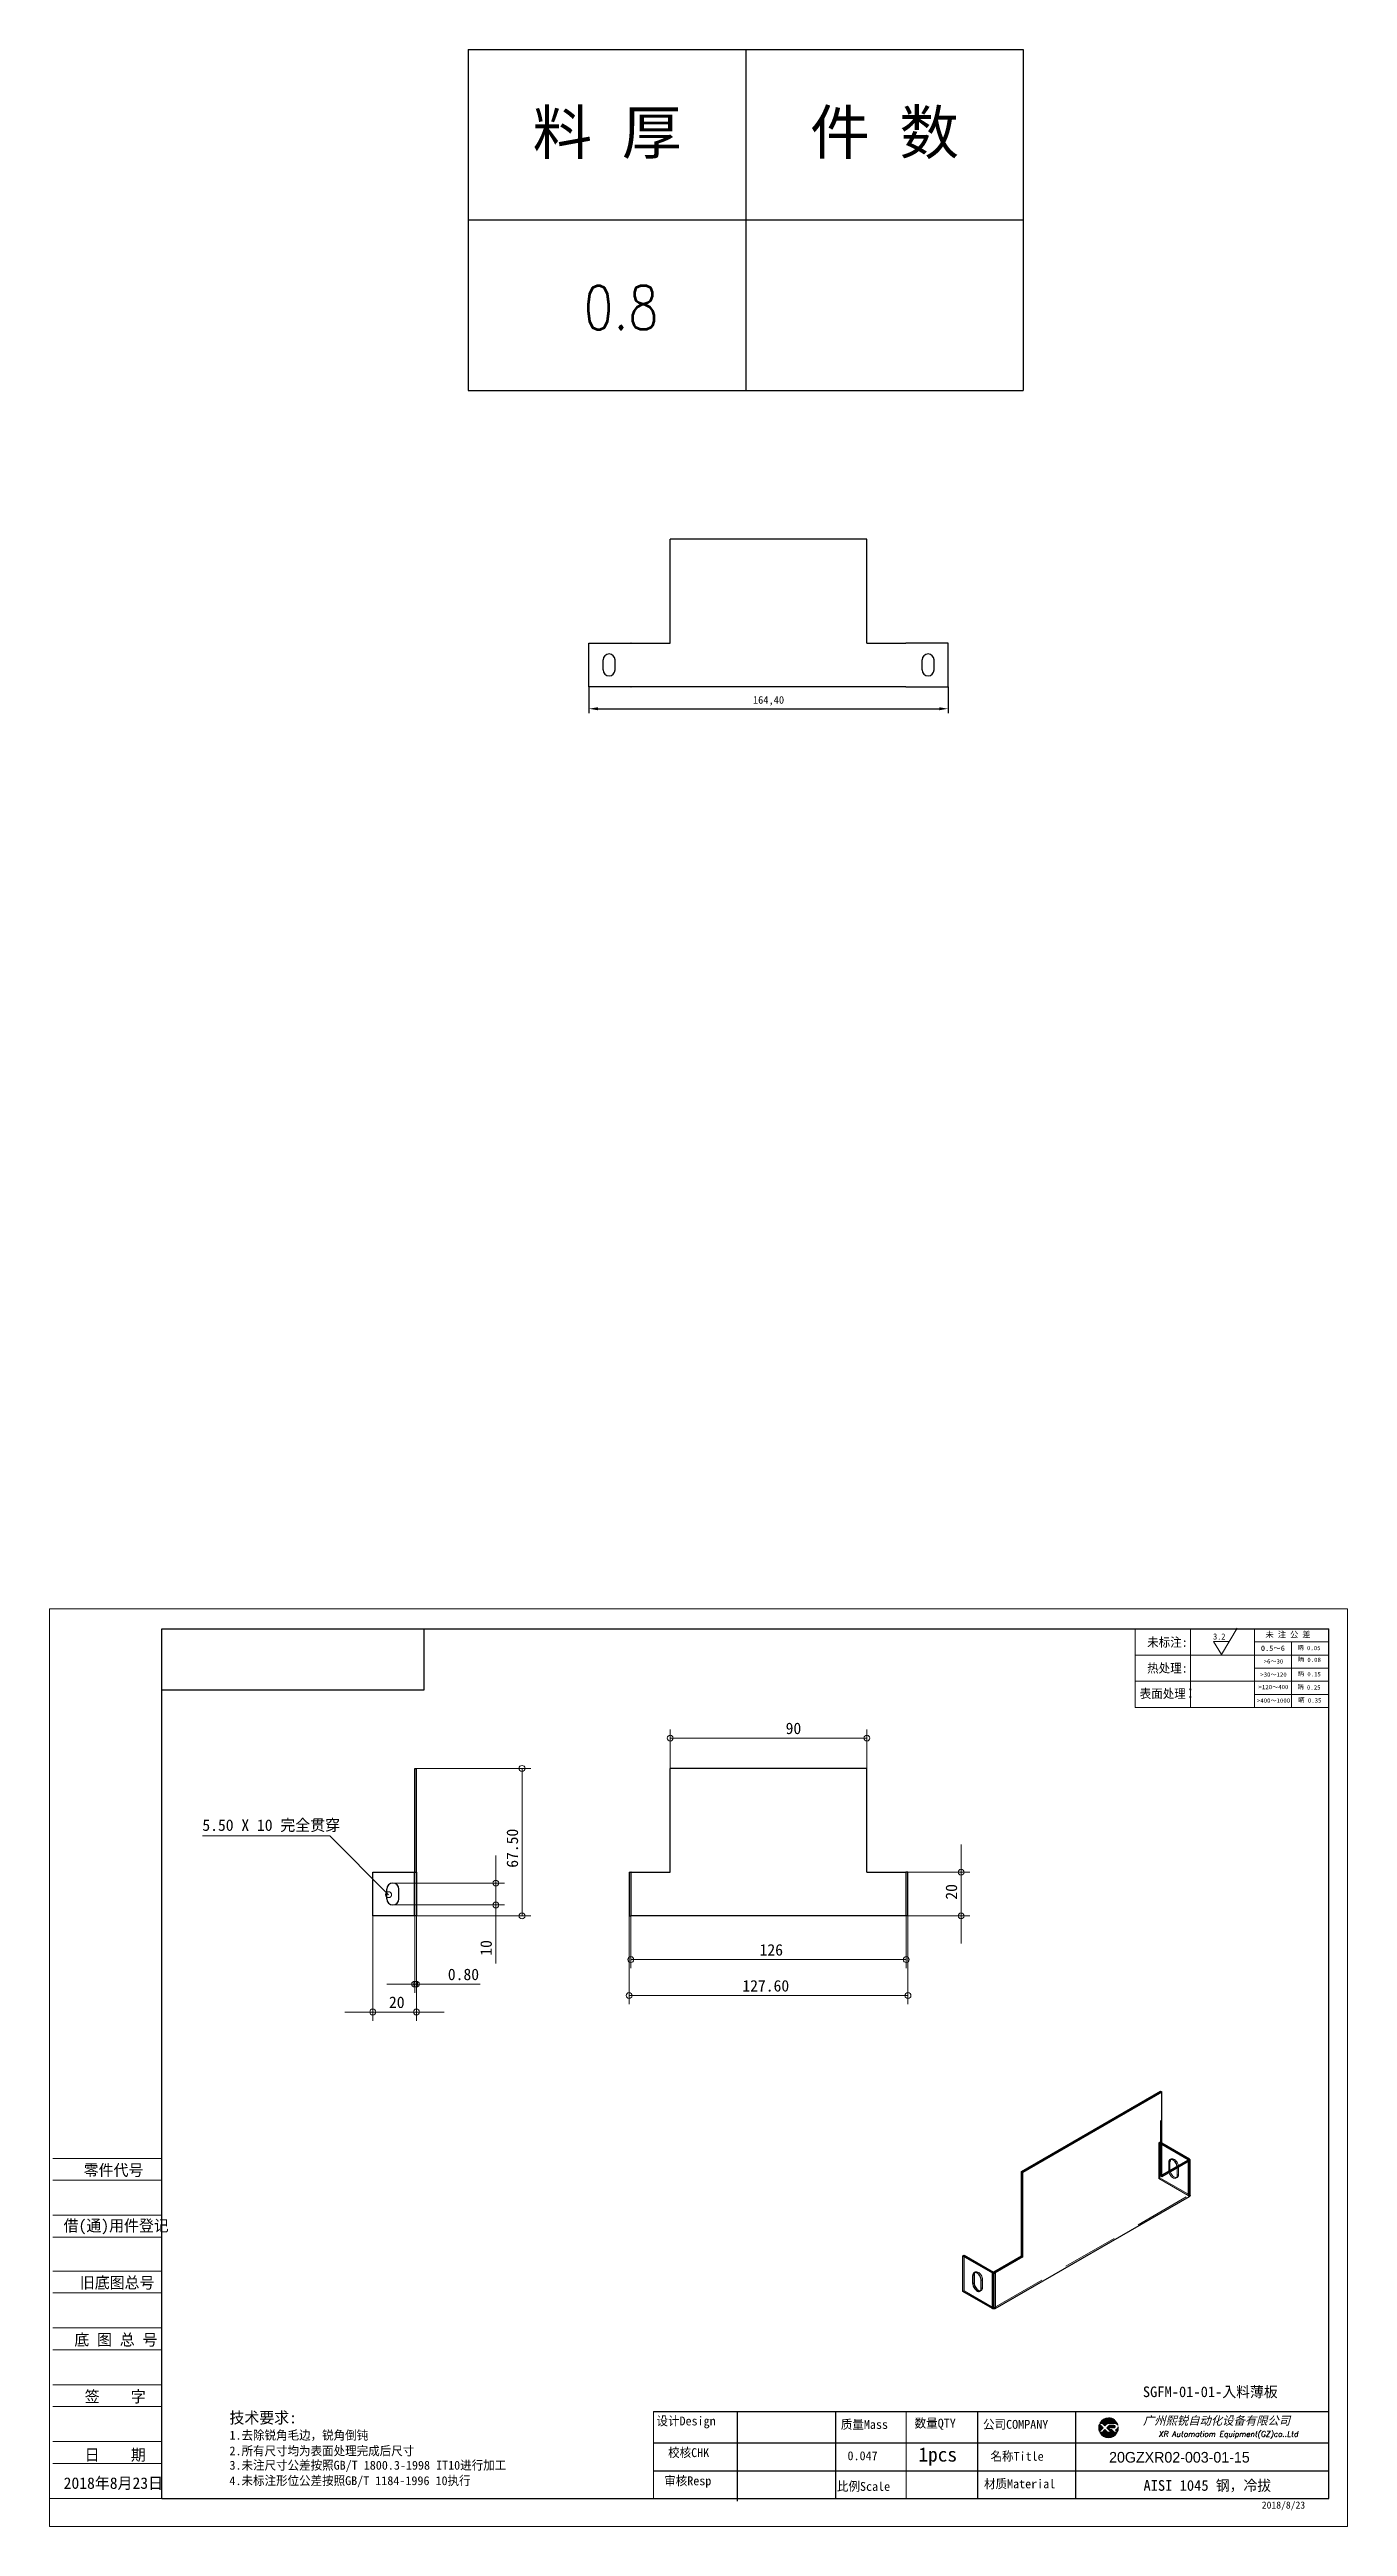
# Model space of a CAD drawing. Header units: millimetres. Extents: x -3862 to 6257, y -4684 to -2127.
# Drawn here: x -3862 to -3268, y -4683 to -3550 of the extents above; entities that cross this region are included whole.
import ezdxf
from ezdxf.enums import TextEntityAlignment as Align

# ---------------------------------------------------------------- set-up
doc = ezdxf.new("R2010")
doc.units = ezdxf.units.MM
doc.header["$PDSIZE"] = -1
doc.linetypes.add('DASHED', pattern=[19.05, 12.7, -6.35])
for name, color, linetype in [('10', 16, 'Continuous'), ('11', 7, 'Continuous'), ('12', 7, 'Continuous'), ('6', 7, 'Continuous'), ('DIM', 3, 'Continuous'), ('layer 1', 7, 'Continuous'), ('图\\M+19E79\\M+195B6\\M+18E9A', 7, 'Continuous')]:
    doc.layers.add(name, color=color, linetype=linetype)
doc.styles.add('DIM', font='romans.shx', dxfattribs={"width": 0.8, "bigfont": 'bigfont.shx'})
doc.styles.add('STYLE1', font='')
doc.styles.add('标题\\M+18E9A', font='romand.shx', dxfattribs={"oblique": 10, "bigfont": 'bigfont.shx'})
doc.styles.get('STYLE1').set_extended_font_data('SimSun')
doc.dimstyles.new('ISO-25', dxfattribs={"dimtxt": 2.5, "dimasz": 2.5, "dimexe": 1.25, "dimexo": 0.625, "dimtad": 1, "dimtxsty": 'Standard', "dimcen": 2.5, "dimadec": 0, "dimazin": 0, "dimtfac": 1, "dimtmove": 0, "dimatfit": 3, "dimfxl": 0, "dimarcsym": 0})

msp = doc.modelspace()

# ---------------------------------------------------------------- texts
at = {"layer": '10', "color": 7, "linetype": 'Continuous', "lineweight": 13, "ltscale": 2, "insert": (-3376.83, -4654.112), "char_height": 4.86486, "attachment_point": 7}
msp.add_mtext('{\\fￋￎￌ￥|b0|i0|c134|p2;20GZXR02-003-01-15}', dxfattribs=at)

# ---------------------------------------------------------------- blocks, each defined once
blk = doc.blocks.new('*D13')
at = {"layer": '11', "color": 7, "linetype": 'Continuous', "lineweight": 13, "ltscale": 2, "insert": (107.24, 148.96), "char_height": 2.625, "attachment_point": 7, "rotation": 90}
blk.add_mtext('{ 67.50 }', dxfattribs=at)
blk = doc.blocks.new('*D14')
at = {"layer": '11', "color": 7, "linetype": 'Continuous', "lineweight": 13, "ltscale": 2, "insert": (89.35, 124.99), "char_height": 2.625, "attachment_point": 7}
blk.add_mtext('{ 0.80 }', dxfattribs=at)
blk = doc.blocks.new('*D15')
at = {"layer": '11', "color": 7, "linetype": 'Continuous', "lineweight": 13, "ltscale": 2, "insert": (75.88, 118.61), "char_height": 2.625, "attachment_point": 7}
blk.add_mtext('{ 20 }', dxfattribs=at)
blk = doc.blocks.new('*D16')
at = {"layer": '11', "color": 7, "linetype": 'Continuous', "lineweight": 13, "ltscale": 2, "insert": (34.96, 158.89), "char_height": 2.625, "attachment_point": 7}
blk.add_mtext('{5.50 X 10 完全贯穿}', dxfattribs=at)
blk = doc.blocks.new('*D17')
at = {"layer": '11', "color": 7, "linetype": 'Continuous', "lineweight": 13, "ltscale": 2, "insert": (101.24, 128.83), "char_height": 2.625, "attachment_point": 7, "rotation": 90}
blk.add_mtext('{ 10 }', dxfattribs=at)
blk = doc.blocks.new('*D18')
at = {"layer": '11', "color": 7, "linetype": 'Continuous', "lineweight": 13, "ltscale": 2, "insert": (207.71, 141.66), "char_height": 2.625, "attachment_point": 7, "rotation": 90}
blk.add_mtext('{ 20 }', dxfattribs=at)
blk = doc.blocks.new('*D19')
at = {"layer": '11', "color": 7, "linetype": 'Continuous', "lineweight": 13, "ltscale": 2, "insert": (160.69, 130.61), "char_height": 2.625, "attachment_point": 7}
blk.add_mtext('{ 126 }', dxfattribs=at)
blk = doc.blocks.new('*D20')
at = {"layer": '11', "color": 7, "linetype": 'Continuous', "lineweight": 13, "ltscale": 2, "insert": (166.65, 181.29), "char_height": 2.625, "attachment_point": 7}
blk.add_mtext('{ 90 }', dxfattribs=at)
blk = doc.blocks.new('*D21')
at = {"layer": '11', "color": 7, "linetype": 'Continuous', "lineweight": 13, "ltscale": 2, "insert": (156.74, 122.38), "char_height": 2.625, "attachment_point": 7}
blk.add_mtext('{ 127.60 }', dxfattribs=at)
blk = doc.blocks.new('*D22')
at = {"layer": '10', "color": 16, "linetype": 'Continuous', "lineweight": 13, "ltscale": 2, "insert": (266.25, 202.95), "char_height": 1.3891, "attachment_point": 7}
blk.add_mtext('{\\fSIMSUN|b0|i0|c0|p49;3.2}', dxfattribs=at)
blk = doc.blocks.new('*D23')
at = {"layer": '10', "color": 7, "linetype": 'Continuous', "lineweight": 13, "ltscale": 2, "insert": (285.57, 200.52), "char_height": 0.9922, "attachment_point": 7}
blk.add_mtext('{\\fSIMSUN|b0|i0|c0|p49;眪', dxfattribs=at)
blk = doc.blocks.new('*D24')
at = {"layer": '10', "color": 5, "linetype": 'Continuous', "lineweight": 13, "ltscale": 2, "insert": (286.96, 200.52), "char_height": 0.9922, "attachment_point": 7}
blk.add_mtext('{\\fSIMSUN|b0|i0|c0|p49; 0.05}', dxfattribs=at)
blk = doc.blocks.new('*D25')
at = {"layer": '10', "color": 7, "linetype": 'Continuous', "lineweight": 13, "ltscale": 2, "insert": (285.65, 197.83), "char_height": 0.9922, "attachment_point": 7}
blk.add_mtext('{\\fSIMSUN|b0|i0|c0|p49;眪', dxfattribs=at)
blk = doc.blocks.new('*D26')
at = {"layer": '10', "color": 7, "linetype": 'Continuous', "lineweight": 13, "ltscale": 2, "insert": (287.04, 197.83), "char_height": 0.9922, "attachment_point": 7}
blk.add_mtext('{\\fSIMSUN|b0|i0|c0|p49; 0.08}', dxfattribs=at)
blk = doc.blocks.new('*D27')
at = {"layer": '10', "color": 7, "linetype": 'Continuous', "lineweight": 13, "ltscale": 2, "insert": (285.64, 194.53), "char_height": 0.9922, "attachment_point": 7}
blk.add_mtext('{\\fSIMSUN|b0|i0|c0|p49;眪', dxfattribs=at)
blk = doc.blocks.new('*D28')
at = {"layer": '10', "color": 7, "linetype": 'Continuous', "lineweight": 13, "ltscale": 2, "insert": (287.03, 194.53), "char_height": 0.9922, "attachment_point": 7}
blk.add_mtext('{\\fSIMSUN|b0|i0|c0|p49; 0.15}', dxfattribs=at)
blk = doc.blocks.new('*D29')
at = {"layer": '10', "color": 7, "linetype": 'Continuous', "lineweight": 13, "ltscale": 2, "insert": (285.57, 191.5), "char_height": 0.9922, "attachment_point": 7}
blk.add_mtext('{\\fSIMSUN|b0|i0|c0|p49;眪', dxfattribs=at)
blk = doc.blocks.new('*D30')
at = {"layer": '10', "color": 7, "linetype": 'Continuous', "lineweight": 13, "ltscale": 2, "insert": (286.96, 191.5), "char_height": 0.9922, "attachment_point": 7}
blk.add_mtext('{\\fSIMSUN|b0|i0|c0|p49; 0.25}', dxfattribs=at)
blk = doc.blocks.new('*D31')
at = {"layer": '10', "color": 7, "linetype": 'Continuous', "lineweight": 13, "ltscale": 2, "insert": (285.76, 188.53), "char_height": 0.9922, "attachment_point": 7}
blk.add_mtext('{\\fSIMSUN|b0|i0|c0|p49;眪', dxfattribs=at)
blk = doc.blocks.new('*D32')
at = {"layer": '10', "color": 7, "linetype": 'Continuous', "lineweight": 13, "ltscale": 2, "insert": (287.16, 188.53), "char_height": 0.9922, "attachment_point": 7}
blk.add_mtext('{\\fSIMSUN|b0|i0|c0|p49; 0.35}', dxfattribs=at)
blk = doc.blocks.new('*D33')
at = {"layer": '10', "color": 7, "linetype": 'Continuous', "lineweight": 13, "ltscale": 2, "insert": (140.65, 8.85), "char_height": 2.027, "attachment_point": 7}
blk.add_mtext('{审核Resp}', dxfattribs=at)
blk = doc.blocks.new('*D34')
at = {"layer": '10', "color": 7, "linetype": 'Continuous', "lineweight": 13, "ltscale": 2, "insert": (180.18, 7.92), "char_height": 2.027, "attachment_point": 7}
blk.add_mtext('{比例Scale}', dxfattribs=at)
blk = doc.blocks.new('*D35')
at = {"layer": '10', "color": 7, "linetype": 'Continuous', "lineweight": 13, "ltscale": 2, "insert": (181.06, 22.11), "char_height": 2.027, "attachment_point": 7}
blk.add_mtext('{质量Mass}', dxfattribs=at)
blk = doc.blocks.new('*D36')
at = {"layer": '10', "color": 7, "linetype": 'Continuous', "lineweight": 13, "ltscale": 2, "insert": (215.32, 14.81), "char_height": 2.027, "attachment_point": 7}
blk.add_mtext('{名称Title}', dxfattribs=at)
blk = doc.blocks.new('*D37')
at = {"layer": '10', "color": 7, "linetype": 'Continuous', "lineweight": 13, "ltscale": 2, "insert": (138.88, 22.46), "char_height": 2.027, "attachment_point": 7}
blk.add_mtext('{设计Design}', dxfattribs=at)
blk = doc.blocks.new('*D38')
at = {"layer": '10', "color": 7, "linetype": 'Continuous', "lineweight": 13, "ltscale": 2, "insert": (141.54, 15.64), "char_height": 2.027, "attachment_point": 7}
blk.add_mtext('{校核CHK}', dxfattribs=at)
blk = doc.blocks.new('*D39')
at = {"layer": '10', "color": 7, "linetype": 'Continuous', "lineweight": 13, "ltscale": 2, "insert": (7.81, 79.94), "char_height": 2.625, "attachment_point": 7}
blk.add_mtext('{零件代号}', dxfattribs=at)
blk = doc.blocks.new('*D40')
at = {"layer": '10', "color": 7, "linetype": 'Continuous', "lineweight": 13, "ltscale": 2, "insert": (3.22, 66.84), "char_height": 2.625, "attachment_point": 7}
blk.add_mtext('{借(通)用件登记}', dxfattribs=at)
blk = doc.blocks.new('*D41')
at = {"layer": '10', "color": 7, "linetype": 'Continuous', "lineweight": 13, "ltscale": 2, "insert": (6.92, 54.19), "char_height": 2.625, "attachment_point": 7}
blk.add_mtext('{旧底图总号}', dxfattribs=at)
blk = doc.blocks.new('*D42')
at = {"layer": '10', "color": 7, "linetype": 'Continuous', "lineweight": 13, "ltscale": 2, "insert": (5.67, 41.13), "char_height": 2.625, "attachment_point": 7}
blk.add_mtext('{底 图 总 号}', dxfattribs=at)
blk = doc.blocks.new('*D43')
at = {"layer": '10', "color": 7, "linetype": 'Continuous', "lineweight": 13, "ltscale": 2, "insert": (4.47, 28.13), "char_height": 2.625, "attachment_point": 7}
blk.add_mtext('{  签    字}', dxfattribs=at)
blk = doc.blocks.new('*D44')
at = {"layer": '10', "color": 7, "linetype": 'Continuous', "lineweight": 13, "ltscale": 2, "insert": (4.47, 14.78), "char_height": 2.625, "attachment_point": 7}
blk.add_mtext('{  日    期}', dxfattribs=at)
blk = doc.blocks.new('*D45')
at = {"layer": '10', "color": 7, "linetype": 'Continuous', "lineweight": 13, "ltscale": 2, "insert": (182.59, 15.13), "char_height": 2.027, "attachment_point": 7}
blk.add_mtext('{0.047}', dxfattribs=at)
blk = doc.blocks.new('*D46')
at = {"layer": '10', "color": 7, "linetype": 'Continuous', "lineweight": 13, "ltscale": 2, "insert": (251.16, 201.09), "char_height": 2.027, "attachment_point": 7}
blk.add_mtext('{未标注:}', dxfattribs=at)
blk = doc.blocks.new('*D47')
at = {"layer": '10', "color": 7, "linetype": 'Continuous', "lineweight": 13, "ltscale": 2, "insert": (251.16, 195.17), "char_height": 2.027, "attachment_point": 7}
blk.add_mtext('{热处理:}', dxfattribs=at)
blk = doc.blocks.new('*D48')
at = {"layer": '10', "color": 7, "linetype": 'Continuous', "lineweight": 13, "ltscale": 2, "insert": (249.45, 189.33), "char_height": 2.027, "attachment_point": 7}
blk.add_mtext('{表面处理}', dxfattribs=at)
blk = doc.blocks.new('*D49')
at = {"layer": '10', "color": 7, "linetype": 'Continuous', "lineweight": 13, "ltscale": 2, "insert": (259.34, 189.36), "char_height": 2.625, "attachment_point": 7}
blk.add_mtext('{：}', dxfattribs=at)
blk = doc.blocks.new('*D50')
at = {"layer": '10', "color": 7, "linetype": 'Continuous', "lineweight": 13, "ltscale": 2, "insert": (278.24, 203.29), "char_height": 1.35, "attachment_point": 7}
blk.add_mtext('{未 注 公 差}', dxfattribs=at)
blk = doc.blocks.new('*D51')
at = {"layer": '10', "color": 7, "linetype": 'Continuous', "lineweight": 13, "ltscale": 2, "insert": (277.18, 200.35), "char_height": 1.216, "attachment_point": 7}
blk.add_mtext('{0.5～6}', dxfattribs=at)
blk = doc.blocks.new('*D52')
at = {"layer": '10', "color": 7, "linetype": 'Continuous', "lineweight": 13, "ltscale": 2, "insert": (3.22, 8.32), "char_height": 2.625, "attachment_point": 7}
blk.add_mtext('{2018年8月23日}', dxfattribs=at)
blk = doc.blocks.new('*D53')
at = {"layer": '10', "color": 7, "linetype": 'Continuous', "lineweight": 13, "ltscale": 2, "insert": (277.82, 197.46), "char_height": 0.9922, "attachment_point": 7}
blk.add_mtext('{\\fSIMSUN|b0|i0|c0|p49;>6～30}', dxfattribs=at)
blk = doc.blocks.new('*D54')
at = {"layer": '10', "color": 7, "linetype": 'Continuous', "lineweight": 13, "ltscale": 2, "insert": (277.05, 194.45), "char_height": 0.9922, "attachment_point": 7}
blk.add_mtext('{\\fSIMSUN|b0|i0|c0|p49;>30～120}', dxfattribs=at)
blk = doc.blocks.new('*D55')
at = {"layer": '10', "color": 7, "linetype": 'Continuous', "lineweight": 13, "ltscale": 2, "insert": (276.66, 191.6), "char_height": 0.9922, "attachment_point": 7}
blk.add_mtext('{\\fSIMSUN|b0|i0|c0|p49;>120～400}', dxfattribs=at)
blk = doc.blocks.new('*D56')
at = {"layer": '10', "color": 7, "linetype": 'Continuous', "lineweight": 13, "ltscale": 2, "insert": (276.28, 188.5), "char_height": 0.9922, "attachment_point": 7}
blk.add_mtext('{\\fSIMSUN|b0|i0|c0|p49;>400～1000}', dxfattribs=at)
blk = doc.blocks.new('*D58')
at = {"layer": '10', "color": 7, "linetype": 'Continuous', "lineweight": 13, "ltscale": 2, "insert": (250.32, 7.81), "char_height": 2.4324, "attachment_point": 7}
blk.add_mtext('{AISI 1045 钢，冷拔}', dxfattribs=at)
blk = doc.blocks.new('*D59')
at = {"layer": '10', "color": 7, "linetype": 'Continuous', "lineweight": 13, "ltscale": 2, "insert": (277.39, 3.69), "char_height": 1.6216, "attachment_point": 7}
blk.add_mtext('{2018/8/23}', dxfattribs=at)
blk = doc.blocks.new('*D60')
at = {"layer": '10', "color": 16, "linetype": 'Continuous', "lineweight": 13, "ltscale": 2, "insert": (197.96, 22.11), "char_height": 2.027, "attachment_point": 7}
blk.add_mtext('{数量QTY}', dxfattribs=at)
blk = doc.blocks.new('*D61')
at = {"layer": '10', "color": 7, "linetype": 'Continuous', "lineweight": 13, "ltscale": 2, "insert": (197.62, 14.6), "char_height": 3.243, "attachment_point": 7}
blk.add_mtext('{1pcs}', dxfattribs=at)
blk = doc.blocks.new('*D62')
at = {"layer": '10', "color": 7, "linetype": 'Continuous', "lineweight": 13, "ltscale": 2, "insert": (41.16, 23.29), "char_height": 2.625, "attachment_point": 7}
blk.add_mtext('{技术要求:}', dxfattribs=at)
blk = doc.blocks.new('*D63')
at = {"layer": '10', "color": 7, "linetype": 'Continuous', "lineweight": 13, "ltscale": 2, "insert": (41.16, 19.56), "char_height": 2.027, "attachment_point": 7}
blk.add_mtext('{1.去除锐角毛边，锐角倒钝}', dxfattribs=at)
blk = doc.blocks.new('*D64')
at = {"layer": '10', "color": 7, "linetype": 'Continuous', "lineweight": 13, "ltscale": 2, "insert": (41.16, 16.03), "char_height": 2.027, "attachment_point": 7}
blk.add_mtext('{2.所有尺寸均为表面处理完成后尺寸}', dxfattribs=at)
blk = doc.blocks.new('*D65')
at = {"layer": '10', "color": 7, "linetype": 'Continuous', "lineweight": 13, "ltscale": 2, "insert": (41.16, 12.5), "char_height": 2.027, "attachment_point": 7}
blk.add_mtext('{3.未注尺寸公差按照GB/T 1800.3-1998 IT10进行加工}', dxfattribs=at)
blk = doc.blocks.new('*D66')
at = {"layer": '10', "color": 7, "linetype": 'Continuous', "lineweight": 13, "ltscale": 2, "insert": (41.16, 8.97), "char_height": 2.027, "attachment_point": 7}
blk.add_mtext('{4.未标注形位公差按照GB/T 1184-1996 10执行}', dxfattribs=at)
blk = doc.blocks.new('*D67')
at = {"layer": '10', "color": 7, "linetype": 'Continuous', "lineweight": 13, "ltscale": 2, "insert": (213.61, 22.11), "char_height": 2.027, "attachment_point": 7}
blk.add_mtext('{公司COMPANY}', dxfattribs=at)
blk = doc.blocks.new('*D68')
at = {"layer": '10', "color": 7, "linetype": 'Continuous', "lineweight": 13, "ltscale": 2, "insert": (213.83, 8.51), "char_height": 2.027, "attachment_point": 7}
blk.add_mtext('{材质Material}', dxfattribs=at)
blk = doc.blocks.new('XR')
h = blk.add_hatch(color=256)
h.set_gradient(color1=(252, 128, 0), rotation=240, one_color=1, tint=1, name='INVCURVED')
edge = h.paths.add_edge_path()
edge.add_spline(control_points=[(-434.18, -5928.47), (-433.9, -5928.74), (-433.63, -5929.01), (-433.63, -5929.01), (-433.63, -5929.01), (-433.63, -5929.01), (-433.36, -5928.74), (-433.09, -5928.47)], knot_values=[0.5625, 0.5625, 0.5625, 0.5625, 0.625, 0.625, 0.625, 0.625, 0.6875, 0.6875, 0.6875, 0.6875], degree=3, periodic=0)
edge.add_spline(control_points=[(-433.09, -5928.47), (-432.82, -5928.2), (-432.54, -5927.93), (-432.54, -5927.93), (-432.54, -5927.93), (-432.54, -5927.93), (-432.04, -5927.93), (-431.53, -5927.93)], knot_values=[0.4375, 0.4375, 0.4375, 0.4375, 0.5, 0.5, 0.5, 0.5, 0.5625, 0.5625, 0.5625, 0.5625], degree=3, periodic=0)
edge.add_spline(control_points=[(-431.53, -5927.93), (-431.03, -5927.93), (-430.52, -5927.93), (-430.52, -5927.93), (-430.52, -5927.93), (-430, -5927.93), (-429.43, -5927.96), (-429.01, -5928.33)], knot_values=[0.25, 0.25, 0.25, 0.25, 0.3125, 0.3125, 0.3125, 0.3125, 0.4375, 0.4375, 0.4375, 0.4375], degree=3, periodic=0)
edge.add_spline(control_points=[(-429.01, -5928.33), (-428.88, -5928.44), (-428.78, -5928.59), (-428.71, -5928.75)], knot_values=[0.125, 0.125, 0.125, 0.125, 0.25, 0.25, 0.25, 0.25], degree=3, periodic=0)
edge.add_spline(control_points=[(-428.71, -5928.75), (-429.13, -5927.18), (-430.58, -5926.02), (-432.31, -5926.02)], knot_values=[0, 0, 0, 0, 0.125, 0.125, 0.125, 0.125], degree=3, periodic=0)
edge.add_spline(control_points=[(-432.31, -5926.02), (-433.72, -5926.02), (-434.94, -5926.79), (-435.58, -5927.93)], knot_values=[0.875, 0.875, 0.875, 0.875, 1, 1, 1, 1], degree=3, periodic=0)
edge.add_spline(control_points=[(-435.58, -5927.93), (-435.58, -5927.93), (-434.72, -5927.93), (-434.72, -5927.93), (-434.72, -5927.93), (-434.72, -5927.93), (-434.45, -5928.2), (-434.18, -5928.47)], knot_values=[0.6875, 0.6875, 0.6875, 0.6875, 0.8125, 0.8125, 0.8125, 0.8125, 0.875, 0.875, 0.875, 0.875], degree=3, periodic=0)
edge = h.paths.add_edge_path()
edge.add_spline(control_points=[(-434.79, -5929.26), (-435.04, -5929.02), (-435.34, -5928.72), (-435.54, -5928.53)], knot_values=[0.562504, 0.562504, 0.562504, 0.562504, 0.656252, 0.656252, 0.656252, 0.656252], degree=3, periodic=0)
edge.add_spline(control_points=[(-435.54, -5928.53), (-435.67, -5928.4), (-435.76, -5928.31), (-435.76, -5928.31), (-435.76, -5928.31), (-435.94, -5928.74), (-436.03, -5929.21), (-436.03, -5929.71)], knot_values=[0.25, 0.25, 0.25, 0.25, 0.312504, 0.312504, 0.312504, 0.312504, 0.562504, 0.562504, 0.562504, 0.562504], degree=3, periodic=0)
edge.add_spline(control_points=[(-436.03, -5929.71), (-436.03, -5930.2), (-435.94, -5930.67), (-435.76, -5931.1), (-435.76, -5931.1), (-435.4, -5930.75), (-435.05, -5930.4)], knot_values=[0.874998, 0.874998, 0.874998, 0.874998, 1.124998, 1.124998, 1.124998, 1.25, 1.25, 1.25, 1.25], degree=3, periodic=0)
edge.add_spline(control_points=[(-435.05, -5930.4), (-434.7, -5930.05), (-434.34, -5929.71), (-434.34, -5929.71), (-434.34, -5929.71), (-434.34, -5929.71), (-434.34, -5929.71), (-434.34, -5929.71)], knot_values=[0.749878, 0.749878, 0.749878, 0.749878, 0.874875, 0.874875, 0.874875, 0.874875, 0.874998, 0.874998, 0.874998, 0.874998], degree=3, periodic=0)
edge.add_spline(control_points=[(-434.34, -5929.71), (-434.34, -5929.71), (-434.34, -5929.71), (-434.34, -5929.71)], knot_values=[0.749634, 0.749634, 0.749634, 0.749634, 0.749817, 0.749817, 0.749817, 0.749817], degree=3, periodic=0)
edge.add_spline(control_points=[(-434.35, -5929.7), (-434.35, -5929.7), (-434.35, -5929.7), (-434.35, -5929.7)], knot_values=[0.738281, 0.738281, 0.738281, 0.738281, 0.742188, 0.742188, 0.742188, 0.742188], degree=3, periodic=0)
edge.add_spline(control_points=[(-434.35, -5929.7), (-434.36, -5929.69), (-434.37, -5929.68), (-434.38, -5929.67)], knot_values=[0.726563, 0.726563, 0.726563, 0.726563, 0.738281, 0.738281, 0.738281, 0.738281], degree=3, periodic=0)
edge.add_spline(control_points=[(-434.38, -5929.67), (-434.38, -5929.66), (-434.39, -5929.65), (-434.4, -5929.65)], knot_values=[0.718751, 0.718751, 0.718751, 0.718751, 0.726563, 0.726563, 0.726563, 0.726563], degree=3, periodic=0)
edge.add_spline(control_points=[(-434.4, -5929.65), (-434.42, -5929.63), (-434.45, -5929.6), (-434.47, -5929.58)], knot_values=[0.703126, 0.703126, 0.703126, 0.703126, 0.718751, 0.718751, 0.718751, 0.718751], degree=3, periodic=0)
edge.add_spline(control_points=[(-434.47, -5929.58), (-434.5, -5929.55), (-434.53, -5929.52), (-434.56, -5929.49)], knot_values=[0.687501, 0.687501, 0.687501, 0.687501, 0.703126, 0.703126, 0.703126, 0.703126], degree=3, periodic=0)
edge.add_spline(control_points=[(-434.56, -5929.49), (-434.63, -5929.42), (-434.71, -5929.35), (-434.79, -5929.26)], knot_values=[0.656252, 0.656252, 0.656252, 0.656252, 0.687501, 0.687501, 0.687501, 0.687501], degree=3, periodic=0)
h = blk.add_hatch(color=256)
h.set_gradient(color1=(3, 72, 255), color2=(0, 41, 153), one_color=1, tint=0.3, name='HEMISPHERICAL')
edge = h.paths.add_edge_path()
edge.add_spline(control_points=[(-432.54, -5929.67), (-432.26, -5929.95), (-431.94, -5930.23), (-431.66, -5930.51), (-431.66, -5930.51), (-431.66, -5930.51), (-431.66, -5930.51), (-431.66, -5930.51)], knot_values=[0.736842, 0.736842, 0.736842, 0.736842, 0.789474, 0.789474, 0.789474, 0.789474, 0.802633, 0.802633, 0.802633, 0.802633], degree=3, periodic=0)
edge.add_spline(control_points=[(-431.66, -5930.51), (-431.65, -5930.51), (-431.65, -5930.52), (-431.65, -5930.52)], knot_values=[0.802633, 0.802633, 0.802633, 0.802633, 0.815791, 0.815791, 0.815791, 0.815791], degree=3, periodic=0)
edge.add_spline(control_points=[(-431.65, -5930.52), (-431.64, -5930.53), (-431.64, -5930.53), (-431.64, -5930.53)], knot_values=[0.815791, 0.815791, 0.815791, 0.815791, 0.82237, 0.82237, 0.82237, 0.82237], degree=3, periodic=0)
edge.add_spline(control_points=[(-431.64, -5930.53), (-431.64, -5930.53), (-431.64, -5930.53), (-431.63, -5930.54)], knot_values=[0.82237, 0.82237, 0.82237, 0.82237, 0.828949, 0.828949, 0.828949, 0.828949], degree=3, periodic=0)
edge.add_spline(control_points=[(-431.63, -5930.54), (-431.63, -5930.54), (-431.63, -5930.54), (-431.63, -5930.54), (-431.63, -5930.54), (-431.63, -5930.54), (-431.59, -5930.54), (-431.52, -5930.54)], knot_values=[0.841901, 0.841901, 0.841901, 0.841901, 0.842105, 0.842105, 0.842105, 0.842105, 0.855264, 0.855264, 0.855264, 0.855264], degree=3, periodic=0)
edge.add_spline(control_points=[(-431.52, -5930.54), (-431.46, -5930.54), (-431.38, -5930.54), (-431.3, -5930.54)], knot_values=[0.855264, 0.855264, 0.855264, 0.855264, 0.868422, 0.868422, 0.868422, 0.868422], degree=3, periodic=0)
edge.add_spline(control_points=[(-431.3, -5930.54), (-431.26, -5930.54), (-431.22, -5930.54), (-431.18, -5930.54)], knot_values=[0.868422, 0.868422, 0.868422, 0.868422, 0.875, 0.875, 0.875, 0.875], degree=3, periodic=0)
edge.add_spline(control_points=[(-431.18, -5930.54), (-431.14, -5930.54), (-431.1, -5930.54), (-431.07, -5930.54)], knot_values=[0.875, 0.875, 0.875, 0.875, 0.881579, 0.881579, 0.881579, 0.881579], degree=3, periodic=0)
edge.add_spline(control_points=[(-431.07, -5930.54), (-431.05, -5930.54), (-431.04, -5930.54), (-431.03, -5930.54)], knot_values=[0.881579, 0.881579, 0.881579, 0.881579, 0.884869, 0.884869, 0.884869, 0.884869], degree=3, periodic=0)
edge.add_spline(control_points=[(-431.03, -5930.54), (-431.02, -5930.54), (-431, -5930.54), (-431, -5930.54)], knot_values=[0.884869, 0.884869, 0.884869, 0.884869, 0.888158, 0.888158, 0.888158, 0.888158], degree=3, periodic=0)
edge.add_spline(control_points=[(-431, -5930.54), (-430.99, -5930.54), (-430.99, -5930.54), (-430.98, -5930.54)], knot_values=[0.888158, 0.888158, 0.888158, 0.888158, 0.889803, 0.889803, 0.889803, 0.889803], degree=3, periodic=0)
edge.add_spline(control_points=[(-430.98, -5930.54), (-430.98, -5930.54), (-430.98, -5930.54), (-430.97, -5930.54)], knot_values=[0.889803, 0.889803, 0.889803, 0.889803, 0.891447, 0.891447, 0.891447, 0.891447], degree=3, periodic=0)
edge.add_spline(control_points=[(-430.97, -5930.54), (-430.97, -5930.54), (-430.97, -5930.54), (-430.97, -5930.54)], knot_values=[0.891447, 0.891447, 0.891447, 0.891447, 0.89227, 0.89227, 0.89227, 0.89227], degree=3, periodic=0)
edge.add_spline(control_points=[(-430.97, -5930.54), (-430.97, -5930.54), (-430.97, -5930.54), (-430.97, -5930.54)], knot_values=[0.89227, 0.89227, 0.89227, 0.89227, 0.893092, 0.893092, 0.893092, 0.893092], degree=3, periodic=0)
edge.add_spline(control_points=[(-430.97, -5930.54), (-430.97, -5930.54), (-430.97, -5930.54), (-430.97, -5930.54)], knot_values=[0.893092, 0.893092, 0.893092, 0.893092, 0.893503, 0.893503, 0.893503, 0.893503], degree=3, periodic=0)
edge.add_spline(control_points=[(-430.97, -5930.54), (-430.97, -5930.54), (-430.97, -5930.54), (-430.97, -5930.54)], knot_values=[0.893503, 0.893503, 0.893503, 0.893503, 0.893914, 0.893914, 0.893914, 0.893914], degree=3, periodic=0)
edge.add_spline(control_points=[(-430.97, -5930.54), (-430.97, -5930.54), (-430.97, -5930.54), (-430.97, -5930.54)], knot_values=[0.893914, 0.893914, 0.893914, 0.893914, 0.89412, 0.89412, 0.89412, 0.89412], degree=3, periodic=0)
edge.add_spline(control_points=[(-430.97, -5930.54), (-430.97, -5930.54), (-430.97, -5930.54), (-430.97, -5930.54)], knot_values=[0.89412, 0.89412, 0.89412, 0.89412, 0.894326, 0.894326, 0.894326, 0.894326], degree=3, periodic=0)
edge.add_spline(control_points=[(-430.97, -5930.54), (-430.97, -5930.54), (-430.97, -5930.54), (-430.97, -5930.54)], knot_values=[0.894428, 0.894428, 0.894428, 0.894428, 0.894531, 0.894531, 0.894531, 0.894531], degree=3, periodic=0)
edge.add_spline(control_points=[(-430.97, -5930.54), (-430.97, -5930.54), (-430.97, -5930.54), (-430.97, -5930.54)], knot_values=[0.894531, 0.894531, 0.894531, 0.894531, 0.894583, 0.894583, 0.894583, 0.894583], degree=3, periodic=0)
edge.add_spline(control_points=[(-430.97, -5930.54), (-430.97, -5930.54), (-430.97, -5930.54), (-430.97, -5930.54), (-430.97, -5930.54), (-430.97, -5930.54), (-430.73, -5930.78), (-430.49, -5931.01)], knot_values=[0.894685, 0.894685, 0.894685, 0.894685, 0.894737, 0.894737, 0.894737, 0.894737, 0.921052, 0.921052, 0.921052, 0.921052], degree=3, periodic=0)
edge.add_spline(control_points=[(-430.49, -5931.01), (-430.26, -5931.24), (-430.02, -5931.48), (-430.02, -5931.48)], knot_values=[0.921052, 0.921052, 0.921052, 0.921052, 0.947368, 0.947368, 0.947368, 0.947368], degree=3, periodic=0)
edge.add_spline(control_points=[(-430.02, -5931.48), (-430.02, -5931.48), (-430.02, -5931.48), (-430.02, -5931.48)], knot_values=[0.947522, 0.947522, 0.947522, 0.947522, 0.947573, 0.947573, 0.947573, 0.947573], degree=3, periodic=0)
edge.add_spline(control_points=[(-430.02, -5931.48), (-430.02, -5931.48), (-430.02, -5931.48), (-430.02, -5931.48)], knot_values=[0.947573, 0.947573, 0.947573, 0.947573, 0.947676, 0.947676, 0.947676, 0.947676], degree=3, periodic=0)
edge.add_spline(control_points=[(-430.02, -5931.48), (-430.02, -5931.48), (-430.02, -5931.48), (-430.02, -5931.48)], knot_values=[0.947676, 0.947676, 0.947676, 0.947676, 0.947779, 0.947779, 0.947779, 0.947779], degree=3, periodic=0)
edge.add_spline(control_points=[(-430.02, -5931.48), (-430.02, -5931.48), (-430.02, -5931.48), (-430.02, -5931.48)], knot_values=[0.947779, 0.947779, 0.947779, 0.947779, 0.947984, 0.947984, 0.947984, 0.947984], degree=3, periodic=0)
edge.add_spline(control_points=[(-430.02, -5931.48), (-430.02, -5931.48), (-430.02, -5931.48), (-430.02, -5931.48)], knot_values=[0.947984, 0.947984, 0.947984, 0.947984, 0.94819, 0.94819, 0.94819, 0.94819], degree=3, periodic=0)
edge.add_spline(control_points=[(-430.02, -5931.48), (-430.02, -5931.48), (-430.02, -5931.48), (-430.02, -5931.48)], knot_values=[0.94819, 0.94819, 0.94819, 0.94819, 0.948601, 0.948601, 0.948601, 0.948601], degree=3, periodic=0)
edge.add_spline(control_points=[(-430.02, -5931.48), (-430.02, -5931.48), (-430.02, -5931.48), (-430.02, -5931.48)], knot_values=[0.948601, 0.948601, 0.948601, 0.948601, 0.949012, 0.949012, 0.949012, 0.949012], degree=3, periodic=0)
edge.add_spline(control_points=[(-430.02, -5931.48), (-430.02, -5931.48), (-430.01, -5931.48), (-430.01, -5931.48)], knot_values=[0.949012, 0.949012, 0.949012, 0.949012, 0.949834, 0.949834, 0.949834, 0.949834], degree=3, periodic=0)
edge.add_spline(control_points=[(-430.01, -5931.48), (-430.01, -5931.48), (-430.01, -5931.48), (-430.01, -5931.48)], knot_values=[0.949834, 0.949834, 0.949834, 0.949834, 0.950657, 0.950657, 0.950657, 0.950657], degree=3, periodic=0)
edge.add_spline(control_points=[(-430.01, -5931.48), (-430.01, -5931.48), (-430, -5931.48), (-430, -5931.48)], knot_values=[0.950657, 0.950657, 0.950657, 0.950657, 0.952301, 0.952301, 0.952301, 0.952301], degree=3, periodic=0)
edge.add_spline(control_points=[(-430, -5931.48), (-429.99, -5931.48), (-429.98, -5931.48), (-429.98, -5931.48)], knot_values=[0.952301, 0.952301, 0.952301, 0.952301, 0.953946, 0.953946, 0.953946, 0.953946], degree=3, periodic=0)
edge.add_spline(control_points=[(-429.98, -5931.48), (-429.96, -5931.48), (-429.95, -5931.48), (-429.93, -5931.48)], knot_values=[0.953946, 0.953946, 0.953946, 0.953946, 0.957236, 0.957236, 0.957236, 0.957236], degree=3, periodic=0)
edge.add_spline(control_points=[(-429.93, -5931.48), (-429.91, -5931.48), (-429.89, -5931.48), (-429.87, -5931.48)], knot_values=[0.957236, 0.957236, 0.957236, 0.957236, 0.960525, 0.960525, 0.960525, 0.960525], degree=3, periodic=0)
edge.add_spline(control_points=[(-429.87, -5931.48), (-429.82, -5931.48), (-429.77, -5931.48), (-429.71, -5931.48)], knot_values=[0.960525, 0.960525, 0.960525, 0.960525, 0.967104, 0.967104, 0.967104, 0.967104], degree=3, periodic=0)
edge.add_spline(control_points=[(-429.71, -5931.48), (-429.65, -5931.48), (-429.59, -5931.48), (-429.53, -5931.48)], knot_values=[0.967104, 0.967104, 0.967104, 0.967104, 0.973683, 0.973683, 0.973683, 0.973683], degree=3, periodic=0)
edge.add_spline(control_points=[(-429.53, -5931.48), (-429.41, -5931.48), (-429.29, -5931.48), (-429.19, -5931.48)], knot_values=[0.973683, 0.973683, 0.973683, 0.973683, 0.98684, 0.98684, 0.98684, 0.98684], degree=3, periodic=0)
edge.add_spline(control_points=[(-429.19, -5931.48), (-429.1, -5931.48), (-429.04, -5931.48), (-429.04, -5931.48), (-429.67, -5932.62), (-430.9, -5933.39), (-432.31, -5933.39)], knot_values=[0.98684, 0.98684, 0.98684, 0.98684, 1, 1, 1, 1.052632, 1.052632, 1.052632, 1.052632], degree=3, periodic=0)
edge.add_spline(control_points=[(-432.31, -5933.39), (-433.72, -5933.39), (-434.94, -5932.62), (-435.58, -5931.48), (-435.58, -5931.48), (-435.58, -5931.48), (-435.36, -5931.48), (-435.15, -5931.48)], knot_values=[0.052632, 0.052632, 0.052632, 0.052632, 0.105263, 0.105263, 0.105263, 0.105263, 0.131579, 0.131579, 0.131579, 0.131579], degree=3, periodic=0)
edge.add_spline(control_points=[(-435.15, -5931.48), (-434.93, -5931.48), (-434.72, -5931.48), (-434.72, -5931.48), (-434.72, -5931.48), (-434.72, -5931.48), (-434.45, -5931.21), (-434.18, -5930.94)], knot_values=[0.131579, 0.131579, 0.131579, 0.131579, 0.157895, 0.157895, 0.157895, 0.157895, 0.184211, 0.184211, 0.184211, 0.184211], degree=3, periodic=0)
edge.add_spline(control_points=[(-434.18, -5930.94), (-433.9, -5930.67), (-433.63, -5930.4), (-433.63, -5930.4), (-433.63, -5930.4), (-433.63, -5930.4), (-433.36, -5930.67), (-433.09, -5930.94)], knot_values=[0.184211, 0.184211, 0.184211, 0.184211, 0.210526, 0.210526, 0.210526, 0.210526, 0.236842, 0.236842, 0.236842, 0.236842], degree=3, periodic=0)
edge.add_spline(control_points=[(-433.09, -5930.94), (-432.82, -5931.21), (-432.54, -5931.48), (-432.54, -5931.48), (-432.54, -5931.48), (-432.54, -5931.48), (-432.19, -5931.48), (-431.83, -5931.48)], knot_values=[0.236842, 0.236842, 0.236842, 0.236842, 0.263158, 0.263158, 0.263158, 0.263158, 0.289474, 0.289474, 0.289474, 0.289474], degree=3, periodic=0)
edge.add_spline(control_points=[(-431.83, -5931.48), (-431.48, -5931.48), (-431.12, -5931.48), (-431.12, -5931.48), (-431.12, -5931.48), (-431.12, -5931.48), (-431.57, -5931.03), (-432.02, -5930.59)], knot_values=[0.289474, 0.289474, 0.289474, 0.289474, 0.315789, 0.315789, 0.315789, 0.315789, 0.342105, 0.342105, 0.342105, 0.342105], degree=3, periodic=0)
edge.add_spline(control_points=[(-432.02, -5930.59), (-432.47, -5930.15), (-432.92, -5929.71), (-432.92, -5929.71), (-432.92, -5929.71), (-432.92, -5929.71), (-432.71, -5929.5), (-432.5, -5929.29)], knot_values=[0.342105, 0.342105, 0.342105, 0.342105, 0.368421, 0.368421, 0.368421, 0.368421, 0.394737, 0.394737, 0.394737, 0.394737], degree=3, periodic=0)
edge.add_spline(control_points=[(-432.5, -5929.29), (-432.3, -5929.09), (-432.09, -5928.88), (-432.09, -5928.88)], knot_values=[0.394737, 0.394737, 0.394737, 0.394737, 0.421053, 0.421053, 0.421053, 0.421053], degree=3, periodic=0)
edge.add_spline(control_points=[(-432.09, -5928.88), (-432.09, -5928.88), (-432.06, -5928.86), (-432.06, -5928.86)], knot_values=[0.421053, 0.421053, 0.421053, 0.421053, 0.473684, 0.473684, 0.473684, 0.473684], degree=3, periodic=0)
edge.add_spline(control_points=[(-432.06, -5928.86), (-432.06, -5928.86), (-432.06, -5928.86), (-432.06, -5928.86), (-432.06, -5928.86), (-432.06, -5928.86), (-430.4, -5928.86), (-430.26, -5928.86)], knot_values=[0.473684, 0.473684, 0.473684, 0.473684, 0.473684, 0.473684, 0.473684, 0.473684, 0.526316, 0.526316, 0.526316, 0.526316], degree=3, periodic=0)
edge.add_spline(control_points=[(-430.26, -5928.86), (-429.54, -5928.86), (-429.62, -5929.4), (-429.83, -5929.55)], knot_values=[0.526316, 0.526316, 0.526316, 0.526316, 0.578947, 0.578947, 0.578947, 0.578947], degree=3, periodic=0)
edge.add_spline(control_points=[(-429.83, -5929.55), (-429.94, -5929.62), (-430.08, -5929.65), (-430.26, -5929.65), (-430.26, -5929.65), (-430.26, -5929.65), (-430.48, -5929.65), (-430.71, -5929.66)], knot_values=[0.578947, 0.578947, 0.578947, 0.578947, 0.631579, 0.631579, 0.631579, 0.631579, 0.657895, 0.657895, 0.657895, 0.657895], degree=3, periodic=0)
edge.add_spline(control_points=[(-430.71, -5929.66), (-430.93, -5929.66), (-431.15, -5929.67), (-431.15, -5929.67), (-431.15, -5929.67), (-431.15, -5929.67), (-432.54, -5929.67), (-432.54, -5929.67)], knot_values=[0.657895, 0.657895, 0.657895, 0.657895, 0.684211, 0.684211, 0.684211, 0.684211, 0.736842, 0.736842, 0.736842, 0.736842], degree=3, periodic=0)
edge = h.paths.add_edge_path()
edge.add_spline(control_points=[(-428.6, -5929.32), (-428.61, -5929.67), (-428.76, -5930), (-429.06, -5930.22)], knot_values=[0.8, 0.8, 0.8, 0.8, 1, 1, 1, 1], degree=3, periodic=0)
edge.add_spline(control_points=[(-429.06, -5930.22), (-429.22, -5930.34), (-429.41, -5930.43), (-429.61, -5930.48)], knot_values=[0.6, 0.6, 0.6, 0.6, 0.8, 0.8, 0.8, 0.8], degree=3, periodic=0)
edge.add_spline(control_points=[(-429.61, -5930.48), (-429.61, -5930.48), (-428.9, -5931.19), (-428.9, -5931.19), (-428.9, -5931.19), (-428.69, -5930.73), (-428.58, -5930.23), (-428.58, -5929.71)], knot_values=[0.2, 0.2, 0.2, 0.2, 0.4, 0.4, 0.4, 0.4, 0.6, 0.6, 0.6, 0.6], degree=3, periodic=0)
edge.add_spline(control_points=[(-428.58, -5929.71), (-428.58, -5929.58), (-428.59, -5929.45), (-428.6, -5929.32)], knot_values=[0, 0, 0, 0, 0.2, 0.2, 0.2, 0.2], degree=3, periodic=0)
at = {"layer": 'layer 1', "color": 30}
for points, knots in [([(-435.76, -5931.1), (-435.94, -5930.67), (-436.03, -5930.2), (-436.03, -5929.71), (-436.03, -5929.71), (-436.03, -5929.21), (-435.94, -5928.74), (-435.76, -5928.31), (-435.76, -5928.31), (-435.76, -5928.31), (-434.34, -5929.71), (-434.34, -5929.71), (-434.34, -5929.71), (-434.34, -5929.71), (-435.76, -5931.1), (-435.76, -5931.1)], [0, 0, 0, 0, 0.25, 0.25, 0.25, 0.25, 0.5, 0.5, 0.5, 0.5, 0.75, 0.75, 0.75, 0.75, 1, 1, 1, 1]), ([(-432.31, -5926.02), (-430.58, -5926.02), (-429.13, -5927.18), (-428.71, -5928.75), (-428.71, -5928.75), (-428.78, -5928.59), (-428.88, -5928.44), (-429.01, -5928.33), (-429.01, -5928.33), (-429.43, -5927.96), (-430, -5927.93), (-430.52, -5927.93), (-430.52, -5927.93), (-430.52, -5927.93), (-432.54, -5927.93), (-432.54, -5927.93), (-432.54, -5927.93), (-432.54, -5927.93), (-433.63, -5929.01), (-433.63, -5929.01), (-433.63, -5929.01), (-433.63, -5929.01), (-434.72, -5927.93), (-434.72, -5927.93), (-434.72, -5927.93), (-434.72, -5927.93), (-435.58, -5927.93), (-435.58, -5927.93), (-435.58, -5927.93), (-434.94, -5926.79), (-433.72, -5926.02), (-432.31, -5926.02)], [0, 0, 0, 0, 0.125, 0.125, 0.125, 0.125, 0.25, 0.25, 0.25, 0.25, 0.375, 0.375, 0.375, 0.375, 0.5, 0.5, 0.5, 0.5, 0.625, 0.625, 0.625, 0.625, 0.75, 0.75, 0.75, 0.75, 0.875, 0.875, 0.875, 0.875, 1, 1, 1, 1])]:
    blk.add_open_spline(points, degree=3, knots=knots, dxfattribs=at)
at = {"layer": 'layer 1', "color": 154}
for points, knots in [([(-429.04, -5931.48), (-429.67, -5932.62), (-430.9, -5933.39), (-432.31, -5933.39), (-432.31, -5933.39), (-433.72, -5933.39), (-434.94, -5932.62), (-435.58, -5931.48), (-435.58, -5931.48), (-435.58, -5931.48), (-434.72, -5931.48), (-434.72, -5931.48), (-434.72, -5931.48), (-434.72, -5931.48), (-433.63, -5930.4), (-433.63, -5930.4), (-433.63, -5930.4), (-433.63, -5930.4), (-432.54, -5931.48), (-432.54, -5931.48), (-432.54, -5931.48), (-432.54, -5931.48), (-431.12, -5931.48), (-431.12, -5931.48), (-431.12, -5931.48), (-431.12, -5931.48), (-432.92, -5929.71), (-432.92, -5929.71), (-432.92, -5929.71), (-432.92, -5929.71), (-432.09, -5928.88), (-432.09, -5928.88), (-432.09, -5928.88), (-432.09, -5928.88), (-432.06, -5928.86), (-432.06, -5928.86), (-432.06, -5928.86), (-432.06, -5928.86), (-430.4, -5928.86), (-430.26, -5928.86), (-430.26, -5928.86), (-429.54, -5928.86), (-429.62, -5929.4), (-429.83, -5929.55), (-429.83, -5929.55), (-429.94, -5929.62), (-430.08, -5929.65), (-430.26, -5929.65), (-430.26, -5929.65), (-430.26, -5929.65), (-431.15, -5929.67), (-431.15, -5929.67), (-431.15, -5929.67), (-431.15, -5929.67), (-432.54, -5929.67), (-432.54, -5929.67), (-432.54, -5929.67), (-432.26, -5929.95), (-431.94, -5930.23), (-431.66, -5930.51), (-431.66, -5930.51), (-431.66, -5930.51), (-431.63, -5930.54), (-431.63, -5930.54), (-431.63, -5930.54), (-431.63, -5930.54), (-430.97, -5930.54), (-430.97, -5930.54), (-430.97, -5930.54), (-430.97, -5930.54), (-430.02, -5931.48), (-430.02, -5931.48), (-430.02, -5931.48), (-430.02, -5931.48), (-429.04, -5931.48), (-429.04, -5931.48)], [0, 0, 0, 0, 0.052632, 0.052632, 0.052632, 0.052632, 0.105263, 0.105263, 0.105263, 0.105263, 0.157895, 0.157895, 0.157895, 0.157895, 0.210526, 0.210526, 0.210526, 0.210526, 0.263158, 0.263158, 0.263158, 0.263158, 0.315789, 0.315789, 0.315789, 0.315789, 0.368421, 0.368421, 0.368421, 0.368421, 0.421053, 0.421053, 0.421053, 0.421053, 0.473684, 0.473684, 0.473684, 0.473684, 0.526316, 0.526316, 0.526316, 0.526316, 0.578947, 0.578947, 0.578947, 0.578947, 0.631579, 0.631579, 0.631579, 0.631579, 0.684211, 0.684211, 0.684211, 0.684211, 0.736842, 0.736842, 0.736842, 0.736842, 0.789474, 0.789474, 0.789474, 0.789474, 0.842105, 0.842105, 0.842105, 0.842105, 0.894737, 0.894737, 0.894737, 0.894737, 0.947368, 0.947368, 0.947368, 0.947368, 1, 1, 1, 1]), ([(-428.6, -5929.32), (-428.59, -5929.45), (-428.58, -5929.58), (-428.58, -5929.71), (-428.58, -5929.71), (-428.58, -5930.23), (-428.69, -5930.73), (-428.9, -5931.19), (-428.9, -5931.19), (-428.9, -5931.19), (-429.61, -5930.48), (-429.61, -5930.48), (-429.61, -5930.48), (-429.41, -5930.43), (-429.22, -5930.34), (-429.06, -5930.22), (-429.06, -5930.22), (-428.76, -5930), (-428.61, -5929.67), (-428.6, -5929.32)], [0, 0, 0, 0, 0.2, 0.2, 0.2, 0.2, 0.4, 0.4, 0.4, 0.4, 0.6, 0.6, 0.6, 0.6, 0.8, 0.8, 0.8, 0.8, 1, 1, 1, 1])]:
    blk.add_open_spline(points, degree=3, knots=knots, dxfattribs=at)
blk = doc.blocks.new('XR-0001')
at = {"layer": 'DIM', "xscale": 1.199999999999818, "yscale": 1.199999999999818, "zscale": 1.199999999999818}
blk.add_blockref('XR', (486.3, 7108.2), dxfattribs=at)
at = {"layer": '图\\M+19E79\\M+195B6\\M+18E9A', "color": 7, "lineweight": -3, "style": 'STYLE1', "oblique": 15}
blk.add_text('广州熙锐自动化设备有限公司 ', height=3.8, dxfattribs=at).set_placement((-16.7, -6.1))
at = {"layer": '图\\M+19E79\\M+195B6\\M+18E9A', "color": 7, "style": '标题\\M+18E9A', "oblique": 10}
blk.add_text('XR Automatiom Equipment(GZ)co..Ltd', height=2.5, dxfattribs=at).set_placement((22.4, -10.5), align=Align.MIDDLE)
blk = doc.blocks.new('*D57')
at = {"layer": '10', "color": 7, "linetype": 'Continuous', "lineweight": 13, "ltscale": 2, "insert": (242.45, 14.58), "char_height": 2.4324, "attachment_point": 7}
blk.add_mtext('{SGFM-01-01-入料薄板}', dxfattribs=at)
blk = doc.blocks.new('*D603')
at = {"color": 0, "lineweight": -2, "transparency": 16777216}
for p, q in [((-3614.9, -3841.2), (-3614.9, -3853.3)), ((-3450.5, -3841.2), (-3450.5, -3853.3)), ((-3610.8, -3851.3), (-3454.6, -3851.3))]:
    blk.add_line(p, q, dxfattribs=at)
at = {"color": 0, "transparency": 16777216}
for points in [[(-3610.8, -3850.6), (-3610.8, -3852), (-3614.9, -3851.3)], [(-3454.6, -3850.6), (-3454.6, -3852), (-3450.5, -3851.3)]]:
    blk.add_solid(points, dxfattribs=at)
at = {"layer": 'Defpoints', "color": 0, "transparency": 16777216}
for p in [(-3614.9, -3841.2), (-3450.5, -3841.2), (-3450.5, -3851.3)]:
    blk.add_point(p, dxfattribs=at)
at = {"color": 0, "transparency": 16777216, "insert": (-3532.7, -3847.7), "char_height": 3.5, "attachment_point": 5}
blk.add_mtext('164,40', dxfattribs=at)
blk = doc.blocks.new('*T628')
at = {"color": 0, "linetype": 'ByBlock', "lineweight": -2, "transparency": 16777216}
for p, q in [((0, 0), (127, 0)), ((0, 0), (0, -78)), ((63.5, 0), (63.5, -78)), ((127, 0), (127, -78)), ((0, -39), (127, -39)), ((0, -78), (127, -78))]:
    blk.add_line(p, q, dxfattribs=at)
at = {"color": 0, "transparency": 16777216, "char_height": 10, "width": 60.5, "attachment_point": 5}
for s, insert in [('{\\fSimSun|b0|i0|c134|p2;料 厚}', (31.75, -19.5)), ('{\\fSimSun|b0|i0|c134|p2;件 数}', (95.25, -19.5))]:
    blk.add_mtext(s, dxfattribs=dict(at, insert=insert))
blk = doc.blocks.new('拆图参数')
blk.add_blockref('*T628', (-63.5, 78))
at = {"style": 'DIM', "width": 0.8}
blk.add_attdef('6', text='', height=10, dxfattribs=at).set_placement((-37.13, 18.91), align=Align.MIDDLE_LEFT)
blk.add_attdef('1', text='', height=10, dxfattribs=at).set_placement((36.65, 19.27), align=Align.MIDDLE_CENTER)

# ---------------------------------------------------------------- dimensions: what is measured, and where the dimension line sits
at = {"color": 6}
dim = msp.add_linear_dim(base=(-3450.492, -3851.276), p1=(-3614.892, -3841.226), p2=(-3450.492, -3841.226), dimstyle='ISO-25', override={"dimtxt": 3.5, "dimasz": 4.08, "dimexe": 2, "dimexo": 0, "dimgap": 1.524, "dimtih": 1, "dimtoh": 1, "dimzin": 0, "dimadec": 2, "dimtzin": 0, "dimarcsym": 1}, dxfattribs=at)
dim.commit()
dim.dimension.update_dxf_attribs({"geometry": '*D603', "text_midpoint": (-3532.692, -3847.711)})

# ---------------------------------------------------------------- linework, layer by layer
at = {"color": 7, "linetype": 'Continuous', "lineweight": 25, "ltscale": 2}
for p, q in [((-3690.28, -4300.413), (-3690.28, -4272.413)), ((-3810.28, -4300.413), (-3690.28, -4300.413))]:
    msp.add_line(p, q, dxfattribs=at)
at = {"layer": '11', "color": 7, "linetype": 'Continuous', "lineweight": 25, "ltscale": 2}
for p, q in [((-3577.692, -3821.226), (-3577.692, -3773.726)), ((-3487.692, -3773.726), (-3577.692, -3773.726)), ((-3487.692, -3821.226), (-3487.692, -3773.726)), ((-3614.892, -3821.226), (-3595.692, -3821.226)), ((-3614.892, -3841.226), (-3614.892, -3821.226)), ((-3608.442, -3833.476), (-3608.442, -3828.976)), ((-3602.942, -3833.476), (-3602.942, -3828.976)), ((-3595.592, -3821.226), (-3595.692, -3821.226)), ((-3595.592, -3821.226), (-3577.692, -3821.226)), ((-3487.692, -3821.226), (-3469.792, -3821.226)), ((-3469.692, -3821.226), (-3469.792, -3821.226)), ((-3450.492, -3821.226), (-3469.692, -3821.226)), ((-3462.442, -3833.476), (-3462.442, -3828.976)), ((-3456.942, -3833.476), (-3456.942, -3828.976)), ((-3450.492, -3841.226), (-3450.492, -3821.226)), ((-3595.692, -3841.226), (-3614.892, -3841.226)), ((-3595.692, -3841.226), (-3595.592, -3841.226)), ((-3469.792, -3841.226), (-3595.592, -3841.226)), ((-3469.792, -3841.226), (-3469.692, -3841.226)), ((-3469.692, -3841.226), (-3450.492, -3841.226)), ((-3694.632, -4336.31), (-3693.832, -4336.31)), ((-3694.632, -4383.81), (-3694.632, -4336.31)), ((-3693.832, -4383.81), (-3693.832, -4336.31)), ((-3577.692, -4383.81), (-3577.692, -4336.31)), ((-3487.692, -4336.31), (-3577.692, -4336.31)), ((-3487.692, -4383.81), (-3487.692, -4336.31)), ((-3713.832, -4383.81), (-3694.732, -4383.81)), ((-3713.832, -4403.81), (-3713.832, -4383.81)), ((-3694.732, -4403.81), (-3694.732, -4383.81)), ((-3694.732, -4383.81), (-3693.832, -4383.81)), ((-3693.832, -4383.81), (-3693.832, -4403.81)), ((-3596.492, -4383.81), (-3596.492, -4403.81)), ((-3596.492, -4383.81), (-3595.692, -4383.81)), ((-3595.692, -4383.81), (-3595.692, -4403.81)), ((-3595.592, -4383.81), (-3595.692, -4383.81)), ((-3595.592, -4403.81), (-3595.592, -4383.81)), ((-3595.592, -4383.81), (-3577.692, -4383.81)), ((-3487.692, -4383.81), (-3469.792, -4383.81)), ((-3469.792, -4383.81), (-3469.792, -4403.81)), ((-3469.692, -4383.81), (-3469.792, -4383.81)), ((-3468.892, -4383.81), (-3469.692, -4383.81)), ((-3469.692, -4403.81), (-3469.692, -4383.81)), ((-3468.892, -4403.81), (-3468.892, -4383.81)), ((-3707.382, -4396.06), (-3707.382, -4391.56)), ((-3701.882, -4396.06), (-3701.882, -4391.56)), ((-3694.732, -4403.81), (-3713.832, -4403.81)), ((-3693.832, -4403.81), (-3694.732, -4403.81)), ((-3596.492, -4403.81), (-3595.692, -4403.81)), ((-3595.692, -4403.81), (-3595.592, -4403.81)), ((-3469.792, -4403.81), (-3595.592, -4403.81)), ((-3469.792, -4403.81), (-3469.692, -4403.81)), ((-3468.892, -4403.81), (-3469.692, -4403.81)), ((-3416.898, -4520.819), (-3353.259, -4484.081)), ((-3416.332, -4521.146), (-3352.693, -4484.407)), ((-3353.259, -4484.081), (-3352.693, -4484.407)), ((-3352.693, -4523.193), (-3352.693, -4484.407)), ((-3340.036, -4515.152), (-3352.693, -4507.845)), ((-3340.601, -4515.478), (-3352.693, -4508.498)), ((-3416.898, -4520.819), (-3416.332, -4521.146)), ((-3416.898, -4559.605), (-3416.898, -4520.819)), ((-3416.332, -4559.932), (-3416.332, -4521.146)), ((-3340.601, -4515.56), (-3352.693, -4522.54)), ((-3340.036, -4515.886), (-3352.693, -4523.193)), ((-3348.981, -4516.316), (-3349.546, -4516.643)), ((-3349.546, -4516.643), (-3349.546, -4520.317)), ((-3349.546, -4520.317), (-3348.981, -4519.99)), ((-3349.546, -4520.317), (-3349.519, -4520.708)), ((-3348.981, -4519.99), (-3348.981, -4516.316)), ((-3348.981, -4519.99), (-3348.953, -4520.381)), ((-3340.601, -4515.478), (-3340.036, -4515.152)), ((-3340.601, -4515.478), (-3340.601, -4515.56)), ((-3340.601, -4515.56), (-3340.036, -4515.886)), ((-3340.036, -4532.217), (-3340.036, -4515.886)), ((-3339.772, -4531.85), (-3339.772, -4515.519)), ((-3428.99, -4583.569), (-3340.036, -4532.217)), ((-3443.768, -4559.442), (-3443.203, -4559.115)), ((-3443.768, -4575.773), (-3443.768, -4559.442)), ((-3443.768, -4559.442), (-3430.262, -4567.238)), ((-3443.203, -4559.115), (-3429.697, -4566.912)), ((-3438.642, -4568.076), (-3439.207, -4568.403)), ((-3439.207, -4572.077), (-3439.207, -4568.403)), ((-3438.642, -4568.076), (-3438.642, -4571.751)), ((-3429.697, -4566.912), (-3430.262, -4567.238)), ((-3430.262, -4583.569), (-3430.262, -4567.238)), ((-3416.898, -4559.605), (-3429.555, -4566.912)), ((-3429.555, -4566.912), (-3428.99, -4567.238)), ((-3416.332, -4559.932), (-3428.99, -4567.238)), ((-3428.99, -4567.238), (-3428.99, -4583.569)), ((-3416.898, -4559.605), (-3416.332, -4559.932)), ((-3430.262, -4583.569), (-3443.768, -4575.773)), ((-3439.207, -4572.077), (-3438.642, -4571.751)), ((-3435.318, -4574.322), (-3435.318, -4570.648))]:
    msp.add_line(p, q, dxfattribs=at)
at = {"layer": '11', "color": 7, "linetype": 'Continuous', "lineweight": 18, "ltscale": 2}
for p, q in [((-3577.692, -4336.31), (-3577.692, -4318.438)), ((-3487.692, -4336.31), (-3487.692, -4318.438)), ((-3577.692, -4322.438), (-3487.692, -4322.438)), ((-3694.632, -4336.31), (-3641.501, -4336.31)), ((-3645.501, -4403.81), (-3645.501, -4336.31)), ((-3733.464, -4367.21), (-3791.802, -4367.21)), ((-3706.576, -4394.115), (-3733.464, -4367.21)), ((-3694.632, -4370.06), (-3694.632, -4439.042)), ((-3693.832, -4370.06), (-3693.832, -4439.042)), ((-3444.561, -4383.81), (-3444.561, -4371.11)), ((-3657.501, -4388.81), (-3657.501, -4376.11)), ((-3469.692, -4383.81), (-3440.561, -4383.81)), ((-3444.561, -4383.81), (-3444.561, -4403.81)), ((-3704.632, -4388.81), (-3653.501, -4388.81)), ((-3657.501, -4398.81), (-3657.501, -4388.81)), ((-3713.832, -4403.81), (-3713.832, -4451.81)), ((-3704.632, -4398.81), (-3653.501, -4398.81)), ((-3694.632, -4403.81), (-3641.501, -4403.81)), ((-3693.832, -4403.81), (-3693.832, -4451.81)), ((-3657.501, -4398.81), (-3657.501, -4425.614)), ((-3596.492, -4403.81), (-3596.492, -4444.273)), ((-3595.692, -4403.81), (-3595.692, -4427.81)), ((-3469.692, -4403.81), (-3440.561, -4403.81)), ((-3469.692, -4403.81), (-3469.692, -4427.81)), ((-3468.892, -4403.81), (-3468.892, -4444.273)), ((-3444.561, -4403.81), (-3444.561, -4416.51)), ((-3595.692, -4423.81), (-3469.692, -4423.81)), ((-3694.632, -4435.042), (-3707.332, -4435.042)), ((-3694.632, -4435.042), (-3693.832, -4435.042)), ((-3693.832, -4435.042), (-3664.635, -4435.042)), ((-3596.492, -4440.273), (-3468.892, -4440.273)), ((-3713.832, -4447.81), (-3726.532, -4447.81)), ((-3713.832, -4447.81), (-3693.832, -4447.81)), ((-3693.832, -4447.81), (-3681.132, -4447.81))]:
    msp.add_line(p, q, dxfattribs=at)
at = {"layer": '11', "color": 8, "linetype": 'DASHED', "lineweight": 18, "ltscale": 2}
for p, q in [((-3353.259, -4522.867), (-3353.259, -4484.081)), ((-3353.541, -4507.355), (-3354.107, -4507.681)), ((-3352.693, -4508.498), (-3354.107, -4507.681)), ((-3354.107, -4507.681), (-3354.107, -4524.012)), ((-3352.693, -4507.845), (-3353.541, -4507.355)), ((-3353.541, -4507.355), (-3353.541, -4523.686)), ((-3352.693, -4522.54), (-3353.259, -4522.867)), ((-3353.259, -4522.867), (-3352.693, -4523.193)), ((-3348.411, -4515.057), (-3348.977, -4515.383)), ((-3345.657, -4518.888), (-3345.685, -4518.494)), ((-3345.657, -4518.888), (-3345.091, -4518.561)), ((-3345.657, -4522.562), (-3345.657, -4518.888)), ((-3345.657, -4522.562), (-3345.091, -4522.236)), ((-3345.091, -4522.236), (-3345.091, -4518.561)), ((-3340.601, -4531.891), (-3340.601, -4515.56)), ((-3340.572, -4531.85), (-3340.572, -4515.519)), ((-3340.036, -4515.886), (-3340.036, -4515.152)), ((-3429.555, -4583.243), (-3340.601, -4531.891)), ((-3353.541, -4523.686), (-3354.107, -4524.012)), ((-3354.107, -4524.012), (-3340.601, -4531.809)), ((-3353.541, -4523.686), (-3340.036, -4531.482)), ((-3346.227, -4523.821), (-3345.661, -4523.495)), ((-3340.601, -4531.809), (-3340.036, -4531.482)), ((-3340.601, -4531.891), (-3340.036, -4532.217)), ((-3443.203, -4575.446), (-3443.203, -4559.115)), ((-3438.072, -4566.817), (-3438.638, -4567.144)), ((-3429.697, -4583.243), (-3429.697, -4566.912)), ((-3429.555, -4566.912), (-3429.555, -4583.243)), ((-3443.768, -4575.773), (-3443.203, -4575.446)), ((-3429.697, -4583.243), (-3443.203, -4575.446)), ((-3435.888, -4575.581), (-3435.322, -4575.255)), ((-3435.318, -4570.648), (-3434.753, -4570.321)), ((-3435.318, -4574.322), (-3434.753, -4573.996)), ((-3434.753, -4573.996), (-3434.753, -4570.321)), ((-3429.697, -4583.243), (-3430.262, -4583.569)), ((-3429.555, -4583.243), (-3428.99, -4583.569))]:
    msp.add_line(p, q, dxfattribs=at)
at = {"layer": '11', "color": 7, "linetype": 'Continuous', "lineweight": 18, "ltscale": 2}
msp.add_lwpolyline([(-3705.618, -4395.074), (-3705.672, -4395.124), (-3705.727, -4395.172), (-3705.786, -4395.216), (-3705.847, -4395.257), (-3705.91, -4395.295), (-3705.974, -4395.329), (-3706.041, -4395.36), (-3706.109, -4395.387), (-3706.179, -4395.411), (-3706.25, -4395.43), (-3706.321, -4395.446), (-3706.394, -4395.458), (-3706.467, -4395.466), (-3706.54, -4395.47), (-3706.613, -4395.47), (-3706.687, -4395.466), (-3706.76, -4395.458), (-3706.832, -4395.446), (-3706.904, -4395.43), (-3706.975, -4395.41), (-3707.044, -4395.387), (-3707.112, -4395.36), (-3707.179, -4395.329), (-3707.244, -4395.294), (-3707.307, -4395.257), (-3707.367, -4395.215), (-3707.426, -4395.171), (-3707.482, -4395.123), (-3707.535, -4395.073), (-3707.585, -4395.02), (-3707.633, -4394.964), (-3707.677, -4394.905), (-3707.718, -4394.844), (-3707.756, -4394.782), (-3707.791, -4394.717), (-3707.821, -4394.65), (-3707.849, -4394.582), (-3707.872, -4394.512), (-3707.892, -4394.442), (-3707.907, -4394.37), (-3707.919, -4394.297), (-3707.927, -4394.224), (-3707.931, -4394.151), (-3707.931, -4394.078), (-3707.927, -4394.004), (-3707.919, -4393.931), (-3707.907, -4393.859), (-3707.891, -4393.787), (-3707.872, -4393.717), (-3707.848, -4393.647), (-3707.821, -4393.579), (-3707.79, -4393.512), (-3707.756, -4393.447), (-3707.718, -4393.385), (-3707.677, -4393.324), (-3707.632, -4393.265), (-3707.585, -4393.209), (-3707.534, -4393.156), (-3707.481, -4393.106), (-3707.425, -4393.058), (-3707.367, -4393.014), (-3707.306, -4392.973), (-3707.243, -4392.935), (-3707.178, -4392.9), (-3707.111, -4392.87), (-3707.043, -4392.843), (-3706.974, -4392.819), (-3706.903, -4392.799), (-3706.831, -4392.784), (-3706.759, -4392.772), (-3706.686, -4392.764), (-3706.613, -4392.76), (-3706.539, -4392.76), (-3706.466, -4392.764), (-3706.393, -4392.772), (-3706.32, -4392.784), (-3706.249, -4392.8), (-3706.178, -4392.819), (-3706.108, -4392.843), (-3706.04, -4392.87), (-3705.974, -4392.901), (-3705.909, -4392.935), (-3705.846, -4392.973), (-3705.785, -4393.014), (-3705.727, -4393.059), (-3705.671, -4393.106), (-3705.618, -4393.157), (-3705.567, -4393.21), (-3705.52, -4393.266), (-3705.475, -4393.325), (-3705.434, -4393.385), (-3705.396, -4393.448), (-3705.362, -4393.513), (-3705.331, -4393.58), (-3705.304, -4393.648), (-3705.28, -4393.717), (-3705.261, -4393.788), (-3705.245, -4393.86), (-3705.233, -4393.932), (-3705.225, -4394.005), (-3705.221, -4394.079), (-3705.221, -4394.152), (-3705.225, -4394.225), (-3705.233, -4394.298), (-3705.245, -4394.371), (-3705.261, -4394.442), (-3705.281, -4394.513), (-3705.304, -4394.583), (-3705.331, -4394.651), (-3705.362, -4394.717), (-3705.397, -4394.782), (-3705.435, -4394.845), (-3705.476, -4394.906), (-3705.52, -4394.964), (-3705.568, -4395.02), (-3705.618, -4395.074)], dxfattribs=at)
at = {"layer": '11', "color": 7, "linetype": 'Continuous', "lineweight": 25, "ltscale": 2}
for points in [[(-3345.685, -4518.494), (-3345.7, -4518.396), (-3345.825, -4517.877), (-3346.029, -4517.353), (-3346.301, -4516.848), (-3346.629, -4516.382), (-3347.001, -4515.976), (-3347.398, -4515.649), (-3347.805, -4515.415), (-3348.203, -4515.283), (-3348.574, -4515.259), (-3348.903, -4515.345), (-3349.175, -4515.537), (-3349.378, -4515.826), (-3349.504, -4516.2), (-3349.546, -4516.643)], [(-3348.664, -4515.271), (-3348.812, -4515.5), (-3348.938, -4515.874), (-3348.981, -4516.316)], [(-3340.601, -4515.56), (-3340.589, -4515.551), (-3340.58, -4515.541), (-3340.574, -4515.53), (-3340.572, -4515.519), (-3340.574, -4515.508), (-3340.58, -4515.497), (-3340.589, -4515.487), (-3340.601, -4515.478)], [(-3340.036, -4515.886), (-3339.924, -4515.808), (-3339.841, -4515.718), (-3339.789, -4515.62), (-3339.772, -4515.519), (-3339.789, -4515.418), (-3339.841, -4515.32), (-3339.924, -4515.23), (-3340.036, -4515.152)], [(-3339.772, -4531.85), (-3339.789, -4531.951), (-3339.841, -4532.049), (-3339.924, -4532.138), (-3340.036, -4532.217)], [(-3435.318, -4570.648), (-3435.361, -4570.157), (-3435.486, -4569.638), (-3435.69, -4569.114), (-3435.962, -4568.608), (-3436.291, -4568.142), (-3436.662, -4567.737), (-3437.06, -4567.41), (-3437.466, -4567.175), (-3437.864, -4567.043), (-3438.235, -4567.019), (-3438.564, -4567.106), (-3438.836, -4567.297), (-3439.039, -4567.587), (-3439.165, -4567.96), (-3439.207, -4568.403)], [(-3438.325, -4567.031), (-3438.474, -4567.26), (-3438.599, -4567.634), (-3438.642, -4568.076)], [(-3430.262, -4567.238), (-3430.126, -4567.303), (-3429.97, -4567.351), (-3429.802, -4567.381), (-3429.626, -4567.391), (-3429.45, -4567.381), (-3429.282, -4567.351), (-3429.126, -4567.303), (-3428.99, -4567.238)], [(-3429.697, -4566.912), (-3429.682, -4566.919), (-3429.664, -4566.924), (-3429.646, -4566.928), (-3429.626, -4566.929), (-3429.607, -4566.928), (-3429.588, -4566.924), (-3429.571, -4566.919), (-3429.555, -4566.912)], [(-3439.207, -4572.077), (-3439.165, -4572.569), (-3439.039, -4573.088), (-3438.836, -4573.612), (-3438.564, -4574.117), (-3438.235, -4574.583), (-3437.864, -4574.989), (-3437.466, -4575.316), (-3437.06, -4575.55), (-3436.662, -4575.682), (-3436.291, -4575.706), (-3435.962, -4575.62), (-3435.69, -4575.428), (-3435.486, -4575.139), (-3435.361, -4574.765), (-3435.318, -4574.322)], [(-3438.642, -4571.751), (-3438.599, -4572.242), (-3438.474, -4572.761), (-3438.27, -4573.285), (-3437.998, -4573.791), (-3437.669, -4574.257), (-3437.298, -4574.662), (-3436.9, -4574.989), (-3436.494, -4575.224), (-3436.096, -4575.356), (-3435.725, -4575.379), (-3435.635, -4575.367)], [(-3428.99, -4583.569), (-3429.126, -4583.634), (-3429.282, -4583.682), (-3429.45, -4583.711), (-3429.626, -4583.721), (-3429.802, -4583.711), (-3429.97, -4583.682), (-3430.126, -4583.634), (-3430.262, -4583.569)]]:
    msp.add_lwpolyline(points, dxfattribs=at)
at = {"layer": '11', "color": 8, "linetype": 'DASHED', "lineweight": 18, "ltscale": 2}
for points in [[(-3349.519, -4520.708), (-3349.504, -4520.808), (-3349.378, -4521.327), (-3349.175, -4521.851), (-3348.903, -4522.357), (-3348.574, -4522.823), (-3348.203, -4523.228), (-3347.805, -4523.555), (-3347.398, -4523.79), (-3347.001, -4523.922), (-3346.629, -4523.945), (-3346.301, -4523.859), (-3346.029, -4523.668), (-3345.825, -4523.378), (-3345.7, -4523.004), (-3345.657, -4522.562)], [(-3348.953, -4520.381), (-3348.938, -4520.482), (-3348.812, -4521.001), (-3348.609, -4521.525), (-3348.337, -4522.031), (-3348.008, -4522.496), (-3347.637, -4522.902), (-3347.239, -4523.229), (-3346.833, -4523.463), (-3346.435, -4523.595), (-3346.064, -4523.619), (-3345.735, -4523.533), (-3345.463, -4523.341), (-3345.26, -4523.052), (-3345.134, -4522.678), (-3345.091, -4522.236)], [(-3345.091, -4518.561), (-3345.134, -4518.07), (-3345.26, -4517.551), (-3345.463, -4517.027), (-3345.735, -4516.521), (-3346.064, -4516.055), (-3346.435, -4515.65), (-3346.833, -4515.323), (-3347.239, -4515.088), (-3347.637, -4514.956), (-3348.008, -4514.933), (-3348.337, -4515.019), (-3348.609, -4515.211), (-3348.664, -4515.271)], [(-3340.601, -4531.809), (-3340.589, -4531.818), (-3340.58, -4531.828), (-3340.574, -4531.839), (-3340.572, -4531.85), (-3340.574, -4531.861), (-3340.58, -4531.872), (-3340.589, -4531.882), (-3340.601, -4531.891)], [(-3340.036, -4531.482), (-3339.924, -4531.561), (-3339.841, -4531.651), (-3339.789, -4531.748), (-3339.772, -4531.85)], [(-3434.753, -4570.321), (-3434.795, -4569.83), (-3434.921, -4569.311), (-3435.124, -4568.787), (-3435.396, -4568.281), (-3435.725, -4567.815), (-3436.096, -4567.41), (-3436.494, -4567.083), (-3436.9, -4566.848), (-3437.298, -4566.716), (-3437.669, -4566.693), (-3437.998, -4566.779), (-3438.27, -4566.971), (-3438.325, -4567.031)], [(-3435.635, -4575.367), (-3435.396, -4575.293), (-3435.124, -4575.101), (-3434.921, -4574.812), (-3434.795, -4574.438), (-3434.753, -4573.996)], [(-3429.555, -4583.243), (-3429.571, -4583.25), (-3429.588, -4583.255), (-3429.607, -4583.258), (-3429.626, -4583.26), (-3429.646, -4583.258), (-3429.664, -4583.255), (-3429.682, -4583.25), (-3429.697, -4583.243)]]:
    msp.add_lwpolyline(points, dxfattribs=at)
at = {"layer": '11', "color": 7, "linetype": 'Continuous', "lineweight": 18, "ltscale": 2}
for centre in [(-3577.692, -4322.438), (-3487.692, -4322.438), (-3645.501, -4336.31), (-3444.561, -4383.81), (-3657.501, -4388.81), (-3657.501, -4398.81), (-3645.501, -4403.81), (-3444.561, -4403.81), (-3595.692, -4423.81), (-3469.692, -4423.81), (-3694.632, -4435.042), (-3693.832, -4435.042), (-3596.492, -4440.273), (-3468.892, -4440.273), (-3713.832, -4447.81), (-3693.832, -4447.81)]:
    msp.add_circle(centre, 1.355, dxfattribs=at)
at = {"layer": '11', "color": 7, "linetype": 'Continuous', "lineweight": 25, "ltscale": 2}
for centre, start, end in [((-3605.692, -3828.976), 0, 180), ((-3459.692, -3828.976), 0, 180), ((-3605.692, -3833.476), 180, 0), ((-3459.692, -3833.476), 180, 0), ((-3704.632, -4391.56), 0, 180), ((-3704.632, -4396.06), 180, 0)]:
    msp.add_arc(centre, 2.75, start, end, dxfattribs=at)
at = {"layer": '12', "color": 7, "linetype": 'Continuous', "lineweight": 18, "ltscale": 2}
for p, q in [((-3325.408, -4284.223), (-3318.255, -4272.097)), ((-3325.408, -4284.223), (-3328.985, -4278.16)), ((-3321.832, -4278.16), (-3328.985, -4278.16))]:
    msp.add_line(p, q, dxfattribs=at)
at = {"layer": '6', "color": 7, "linetype": 'Continuous', "lineweight": 18, "ltscale": 2}
for p, q in [((-3861.745, -4683.275), (-3861.745, -4263.275)), ((-3861.745, -4263.275), (-3267.745, -4263.275)), ((-3364.862, -4272.413), (-3364.862, -4308.413)), ((-3339.622, -4272.413), (-3339.622, -4308.413)), ((-3310.28, -4272.413), (-3310.28, -4308.413)), ((-3267.745, -4683.275), (-3267.745, -4263.275)), ((-3364.862, -4284.413), (-3276.28, -4284.413)), ((-3310.28, -4278.413), (-3276.28, -4278.413)), ((-3293.28, -4278.413), (-3293.28, -4308.413)), ((-3364.862, -4296.413), (-3276.28, -4296.413)), ((-3310.28, -4290.413), (-3276.28, -4290.413)), ((-3310.28, -4302.413), (-3276.28, -4302.413)), ((-3364.862, -4308.413), (-3276.28, -4308.413)), ((-3860.28, -4514.832), (-3810.28, -4514.832)), ((-3860.28, -4524.832), (-3810.28, -4524.832)), ((-3860.28, -4540.832), (-3810.28, -4540.832)), ((-3860.28, -4550.832), (-3810.28, -4550.832)), ((-3860.28, -4566.413), (-3810.28, -4566.413)), ((-3810.28, -4558.413), (-3810.28, -4670.413)), ((-3860.28, -4576.413), (-3810.28, -4576.413)), ((-3860.28, -4592.413), (-3810.28, -4592.413)), ((-3860.28, -4602.413), (-3810.28, -4602.413)), ((-3860.28, -4618.413), (-3810.28, -4618.413)), ((-3860.28, -4628.413), (-3810.28, -4628.413)), ((-3585.348, -4630.645), (-3585.346, -4670.413)), ((-3469.66, -4630.645), (-3469.66, -4670.413)), ((-3860.28, -4644.413), (-3810.28, -4644.413)), ((-3860.28, -4654.413), (-3810.28, -4654.413)), ((-3810.28, -4670.413), (-3861.745, -4670.413)), ((-3860.28, -4670.413), (-3810.28, -4670.413)), ((-3861.745, -4683.275), (-3267.745, -4683.275))]:
    msp.add_line(p, q, dxfattribs=at)
at = {"layer": '6', "color": 7, "linetype": 'Continuous', "lineweight": 25, "ltscale": 2}
for p, q in [((-3810.28, -4670.413), (-3810.28, -4272.413)), ((-3810.28, -4272.413), (-3276.28, -4272.413)), ((-3276.28, -4670.413), (-3276.28, -4272.413)), ((-3585.348, -4630.645), (-3276.28, -4630.645)), ((-3547.02, -4630.645), (-3546.989, -4671.757)), ((-3502.078, -4630.645), (-3502.078, -4670.413)), ((-3437.027, -4630.645), (-3437.027, -4670.413)), ((-3392.22, -4630.645), (-3392.22, -4670.413)), ((-3585.347, -4644.942), (-3276.28, -4644.942)), ((-3585.347, -4657.886), (-3276.28, -4657.886)), ((-3810.28, -4670.413), (-3276.28, -4670.413)), ((-3585.346, -4670.413), (-3276.28, -4670.413))]:
    msp.add_line(p, q, dxfattribs=at)

# ---------------------------------------------------------------- block references
msp.add_blockref('XR-0001', (-3344.66, -4630.645))
at = {"layer": '10', "color": 7, "xscale": 2, "yscale": 2, "zscale": 2}
for name, p in [('*D50', (-3861.732, -4683.273)), ('*D46', (-3861.732, -4683.273)), ('*D51', (-3861.732, -4683.273)), ('*D23', (-3861.732, -4683.273)), ('*D25', (-3861.732, -4683.273)), ('*D47', (-3861.732, -4683.273)), ('*D54', (-3861.732, -4683.273)), ('*D53', (-3861.732, -4683.273)), ('*D27', (-3861.732, -4683.273)), ('*D28', (-3861.732, -4683.273)), ('*D26', (-3861.732, -4683.273)), ('*D48', (-3861.732, -4683.273)), ('*D49', (-3861.732, -4683.273)), ('*D56', (-3861.732, -4683.273)), ('*D55', (-3861.732, -4683.273)), ('*D29', (-3861.732, -4683.273)), ('*D31', (-3861.732, -4683.273)), ('*D30', (-3861.732, -4683.273)), ('*D32', (-3861.732, -4683.273)), ('*D39', (-3861.732, -4683.273)), ('*D40', (-3861.732, -4683.273)), ('*D41', (-3861.732, -4683.273)), ('*D42', (-3861.732, -4683.273)), ('*D43', (-3861.732, -4683.273)), ('*D57', (-3846.291, -4653.767)), ('*D62', (-3861.732, -4683.273)), ('*D37', (-3861.732, -4683.273)), ('*D35', (-3861.732, -4683.273)), ('*D67', (-3861.732, -4683.273)), ('*D44', (-3861.732, -4683.273)), ('*D64', (-3861.732, -4683.273)), ('*D63', (-3861.732, -4683.273)), ('*D38', (-3861.732, -4683.273)), ('*D61', (-3859.321, -4684.643)), ('*D65', (-3861.732, -4683.273)), ('*D45', (-3861.732, -4683.273)), ('*D36', (-3861.732, -4683.273)), ('*D52', (-3861.732, -4683.273)), ('*D66', (-3861.732, -4683.273)), ('*D33', (-3861.732, -4683.273)), ('*D34', (-3861.732, -4683.273)), ('*D68', (-3861.732, -4683.273)), ('*D58', (-3861.732, -4683.273)), ('*D59', (-3861.732, -4683.273))]:
    msp.add_blockref(name, p, dxfattribs=at)
at = {"layer": '10', "color": 16, "xscale": 2, "yscale": 2, "zscale": 2}
for name in ['*D22', '*D60']:
    msp.add_blockref(name, (-3861.732, -4683.273), dxfattribs=at)
at = {"layer": '10', "color": 5, "xscale": 2, "yscale": 2, "zscale": 2}
msp.add_blockref('*D24', (-3861.732, -4683.273), dxfattribs=at)
at = {"layer": '11', "color": 7, "xscale": 2, "yscale": 2, "zscale": 2}
for name in ['*D20', '*D16', '*D13', '*D18', '*D17', '*D19', '*D14', '*D15', '*D21']:
    msp.add_blockref(name, (-3861.732, -4683.273), dxfattribs=at)
at = {"layer": 'DIM', "color": 6}
ref = msp.add_blockref('拆图参数', (-3543.104, -3705.573), dxfattribs=dict(at, xscale=2, yscale=2, zscale=2))
ref.add_attrib('6', '0.8', dxfattribs={"layer": '0', "height": 20, "style": 'DIM', "width": 0.8}).set_placement((-3617.367, -3667.749), align=Align.MIDDLE_LEFT)

msp.set_redraw_order([(e.dxf.handle, doc.entitydb.next_handle()) for e in msp.query("TEXT MTEXT ATTDEF DIMENSION ARC_DIMENSION")])  # texts and dimensions are drawn at this point

doc.saveas('drawing.dxf')
